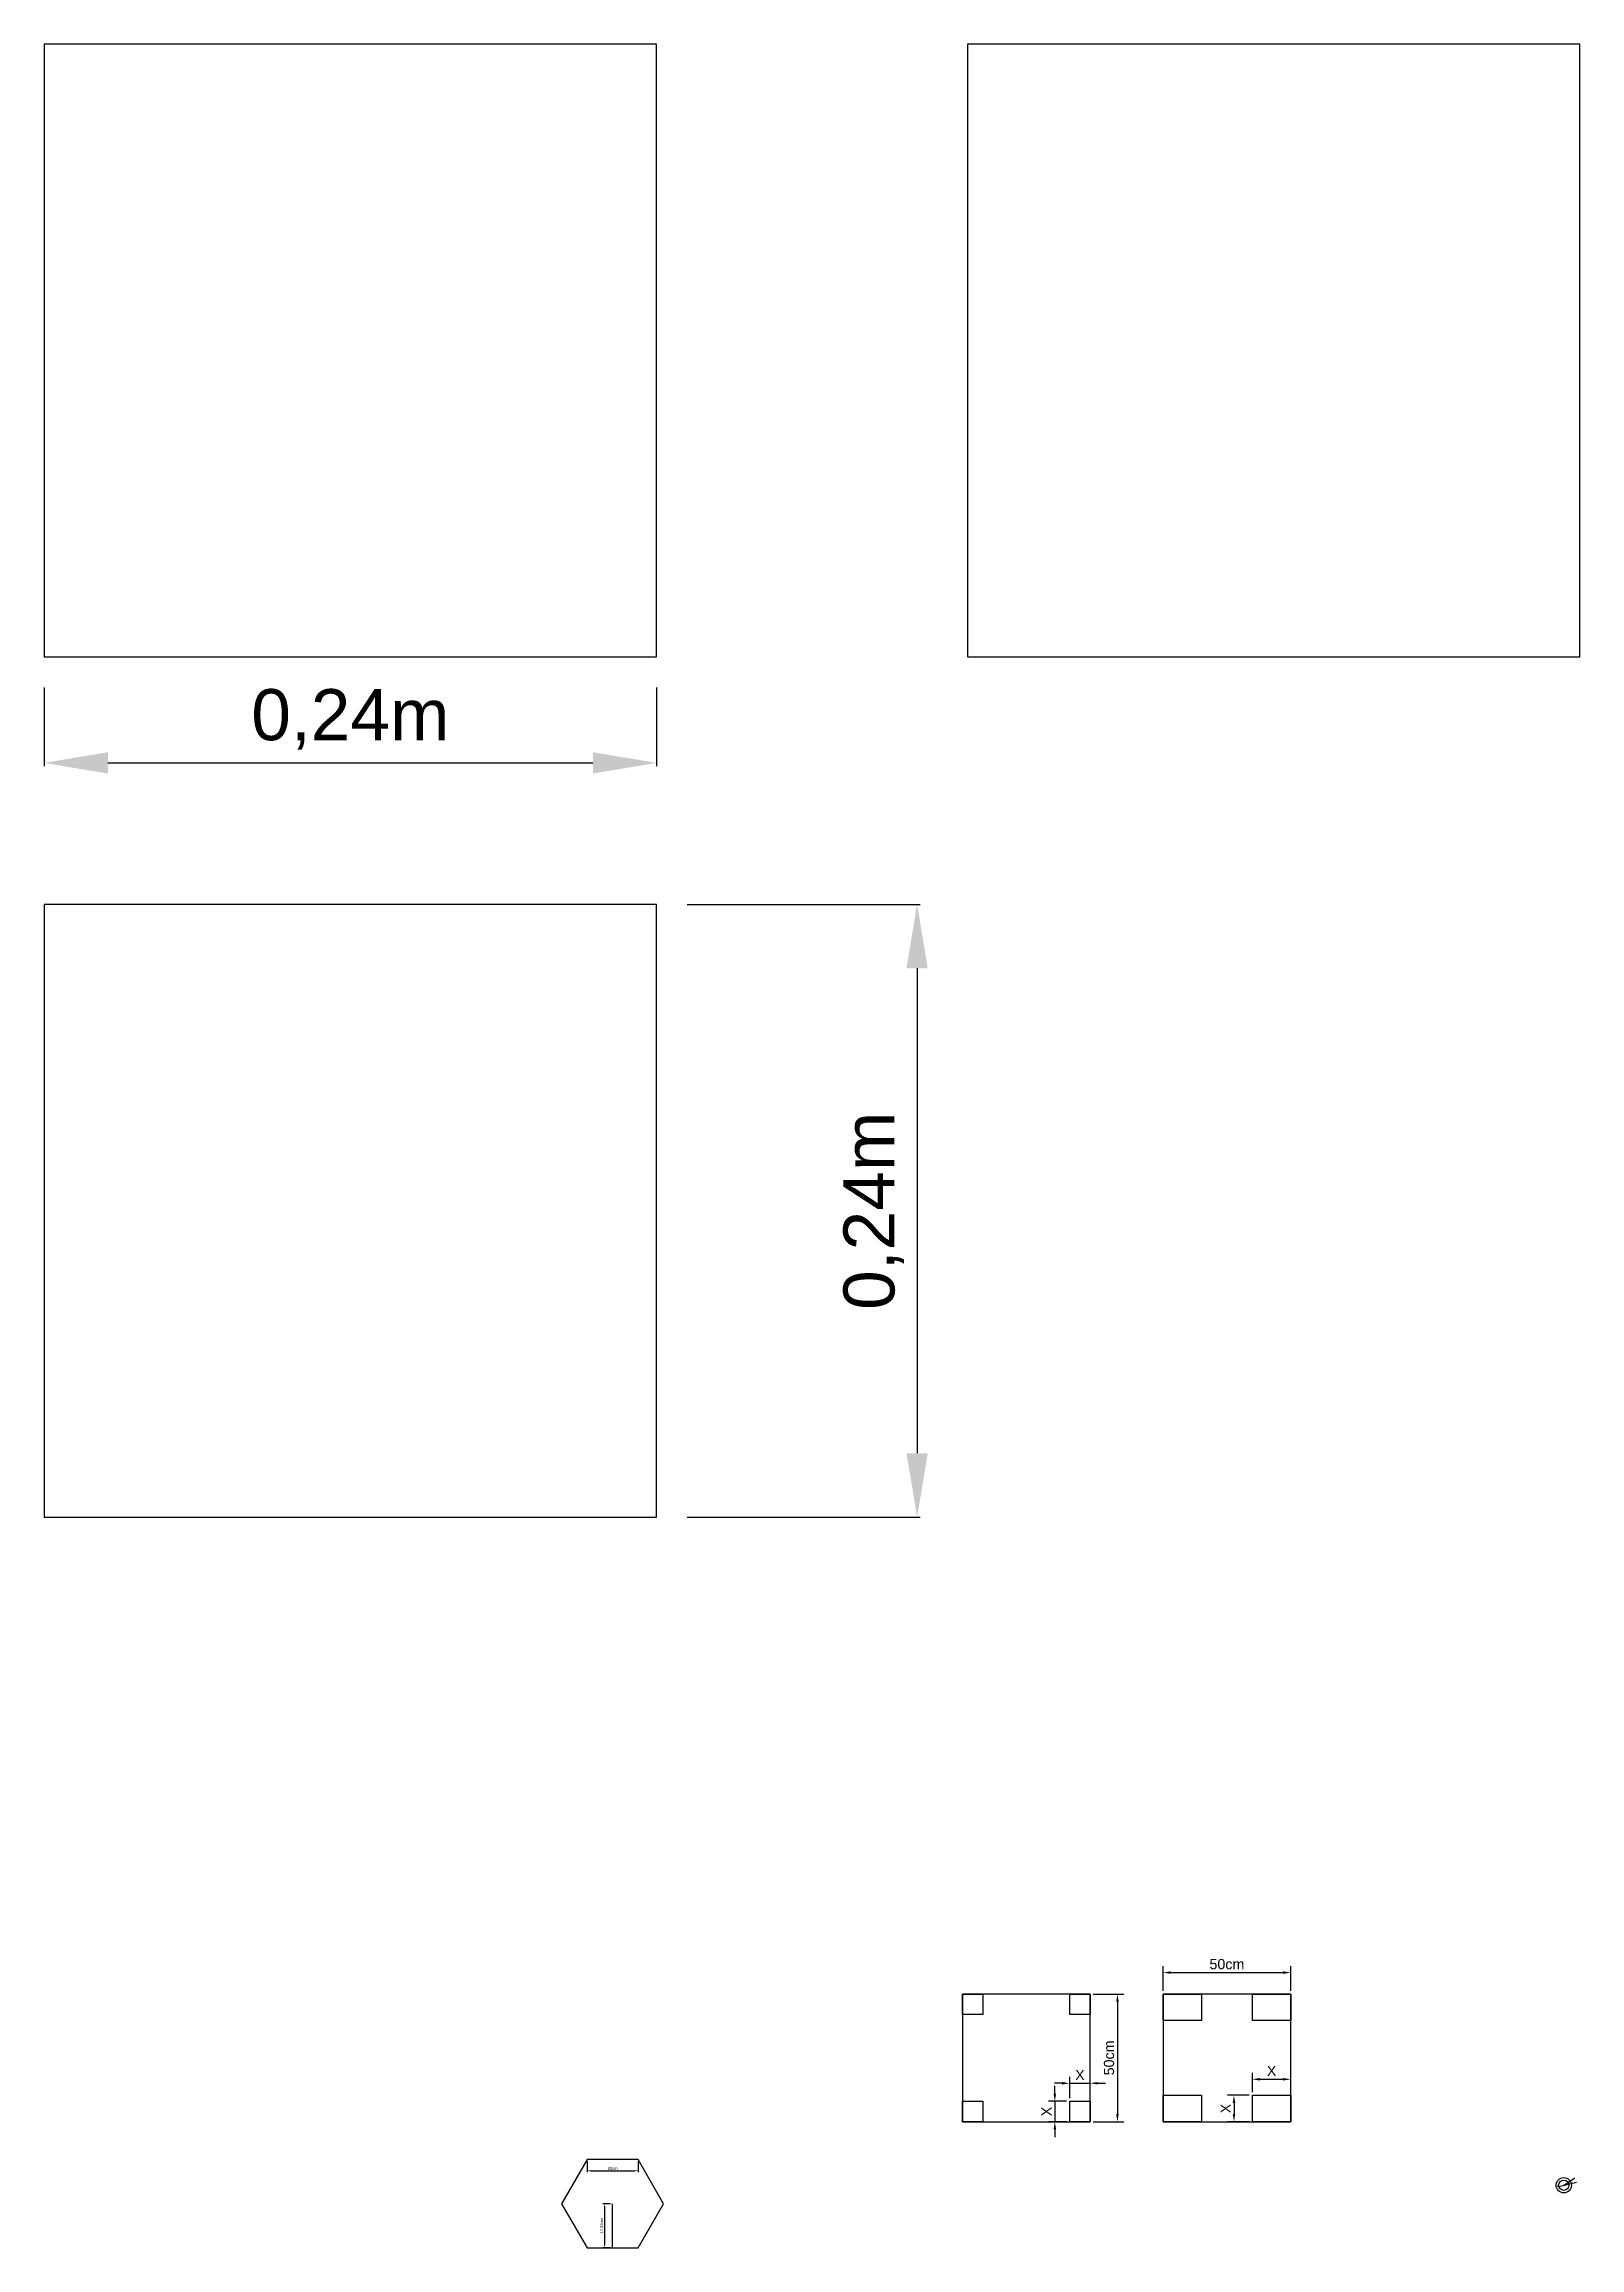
# Model space of a CAD drawing. Header units: millimetres. Extents: x 2520 to 3121, y 1813 to 2676.
import ezdxf

# ---------------------------------------------------------------- set-up
doc = ezdxf.new("R2010")
doc.units = ezdxf.units.MM
doc.layers.add('cotas', color=252, linetype='Continuous')
doc.styles.get("Standard").update_dxf_attribs({"font": 'arial.ttf'})
doc.dimstyles.new('Annotative', dxfattribs={"dimscale": 0, "dimtxt": 2, "dimasz": 1.5, "dimexe": 1.25, "dimexo": 0.625, "dimtad": 1, "dimtxsty": 'Standard', "dimcen": 2.5, "dimadec": 0, "dimazin": 0, "dimtfac": 1, "dimtmove": 0, "dimatfit": 3, "dimfxl": 1, "dimarcsym": 0})
doc.dimstyles.new('ISO-25', dxfattribs={"dimtxt": 20, "dimasz": 25, "dimexe": 1.25, "dimexo": 12, "dimgap": 5, "dimtad": 1, "dimtxsty": 'Standard', "dimcen": 2.5, "dimadec": 0, "dimazin": 0, "dimtfac": 1, "dimtmove": 0, "dimatfit": 3, "dimfxl": 1, "dimarcsym": 0})
doc.dimstyles.new('redya_mm', dxfattribs={"dimtxt": 2.25, "dimasz": 2.5, "dimexe": 1.25, "dimexo": 1.625, "dimtad": 1, "dimtxsty": 'Standard', "dimcen": 2.5, "dimadec": 0, "dimazin": 0, "dimtfac": 1, "dimtmove": 0, "dimatfit": 3, "dimfxl": 1, "dimarcsym": 0})

# ---------------------------------------------------------------- blocks, each defined once
blk = doc.blocks.new('*D194')
at = {"layer": 'cotas', "color": 0, "lineweight": -2, "transparency": 16777216}
for p, q in [((3114.98, 1837.37), (3117.51, 1838.98)), ((3119.3, 1840.13), (3117.72, 1839.12))]:
    blk.add_line(p, q, dxfattribs=at)
at = {"layer": 'cotas', "color": 0, "transparency": 16777216}
blk.add_solid([(3117.7, 1839.15), (3117.74, 1839.08), (3117.51, 1838.98)], dxfattribs=at)
at = {"layer": 'Defpoints', "color": 0, "transparency": 16777216}
for p in [(3117.51, 1838.98), (3114.98, 1837.37)]:
    blk.add_point(p, dxfattribs=at)
at = {"layer": 'cotas', "color": 0, "transparency": 16777216, "insert": (3118.89, 1840.08), "char_height": 0.225, "attachment_point": 5, "rotation": 32.64944}
blk.add_mtext('R3m', dxfattribs=at)
blk = doc.blocks.new('*D195')
at = {"layer": 'cotas', "color": 0, "lineweight": -2, "transparency": 16777216}
for p, q in [((3112.78, 1836.89), (3112.54, 1836.84)), ((3113.03, 1836.94), (3116.94, 1837.79)), ((3120.03, 1838.46), (3117.18, 1837.84))]:
    blk.add_line(p, q, dxfattribs=at)
at = {"layer": 'cotas', "color": 0, "transparency": 16777216}
for points in [[(3112.78, 1836.93), (3112.79, 1836.85), (3113.03, 1836.94)], [(3117.17, 1837.88), (3117.19, 1837.8), (3116.94, 1837.79)]]:
    blk.add_solid(points, dxfattribs=at)
at = {"layer": 'Defpoints', "color": 0, "transparency": 16777216}
for p in [(3113.03, 1836.94), (3116.94, 1837.79)]:
    blk.add_point(p, dxfattribs=at)
at = {"layer": 'cotas', "color": 0, "transparency": 16777216, "insert": (3119.62, 1838.56), "char_height": 0.225, "width": 0.5253, "attachment_point": 5, "rotation": 12.2344}
blk.add_mtext('∅4m', dxfattribs=at)
blk = doc.blocks.new('*D203')
at = {"layer": 'cotas', "color": 0, "lineweight": -2, "transparency": 16777216}
for p, q in [((2741.5, 1830.14), (2738.52, 1830.14)), ((2739.15, 1828.89), (2739.15, 1814.07)), ((2741.5, 1812.82), (2738.52, 1812.82))]:
    blk.add_line(p, q, dxfattribs=at)
at = {"layer": 'cotas', "color": 0, "transparency": 16777216}
for points in [[(2738.94, 1828.89), (2739.36, 1828.89), (2739.15, 1830.14)], [(2738.94, 1814.07), (2739.36, 1814.07), (2739.15, 1812.82)]]:
    blk.add_solid(points, dxfattribs=at)
at = {"layer": 'Defpoints', "color": 0, "transparency": 16777216}
for p in [(2742.31, 1830.14), (2739.15, 1812.82), (2742.31, 1812.82)]:
    blk.add_point(p, dxfattribs=at)
at = {"layer": 'cotas', "color": 0, "transparency": 16777216, "insert": (2738.16, 1821.48), "char_height": 1.125, "attachment_point": 5, "rotation": 90}
blk.add_mtext('17,32cm', dxfattribs=at)
blk = doc.blocks.new('*D204')
at = {"layer": 'cotas', "color": 0, "lineweight": -2, "transparency": 16777216}
for p, q in [((2732.31, 1846.65), (2732.31, 1842.45)), ((2733.56, 1843.07), (2751.06, 1843.07)), ((2752.31, 1846.65), (2752.31, 1842.45))]:
    blk.add_line(p, q, dxfattribs=at)
at = {"layer": 'cotas', "color": 0, "transparency": 16777216}
for points in [[(2733.56, 1843.28), (2733.56, 1842.86), (2732.31, 1843.07)], [(2751.06, 1843.28), (2751.06, 1842.86), (2752.31, 1843.07)]]:
    blk.add_solid(points, dxfattribs=at)
at = {"layer": 'Defpoints', "color": 0, "transparency": 16777216}
for p in [(2732.31, 1847.46), (2752.31, 1847.46), (2752.31, 1843.07)]:
    blk.add_point(p, dxfattribs=at)
at = {"layer": 'cotas', "color": 0, "transparency": 16777216, "insert": (2742.31, 1843.96), "char_height": 1.125, "attachment_point": 5}
blk.add_mtext('20cm', dxfattribs=at)
blk = doc.blocks.new('*D209')
at = {"layer": 'cotas', "color": 0, "lineweight": -2, "transparency": 16777216}
for p, q in [((2519.58, 2424.12), (2519.58, 2393.3)), ((2759.58, 2424.12), (2759.58, 2393.3)), ((2544.58, 2394.55), (2734.58, 2394.55))]:
    blk.add_line(p, q, dxfattribs=at)
at = {"layer": 'cotas', "color": 0, "transparency": 16777216}
for points in [[(2544.58, 2398.71), (2544.58, 2390.38), (2519.58, 2394.55)], [(2734.58, 2398.71), (2734.58, 2390.38), (2759.58, 2394.55)]]:
    blk.add_solid(points, dxfattribs=at)
at = {"layer": 'Defpoints', "color": 0, "transparency": 16777216}
for p in [(2519.58, 2436.12), (2759.58, 2436.12), (2759.58, 2394.55)]:
    blk.add_point(p, dxfattribs=at)
at = {"layer": 'cotas', "color": 0, "transparency": 16777216, "insert": (2639.58, 2411.57), "char_height": 20, "attachment_point": 5}
blk.add_mtext('0,24m', dxfattribs=at)
blk = doc.blocks.new('*D208')
at = {"layer": 'cotas', "color": 0, "lineweight": -2, "transparency": 16777216}
for p, q in [((2771.58, 2339.09), (2862.89, 2339.09)), ((2861.64, 2314.09), (2861.64, 2124.09)), ((2771.58, 2099.09), (2862.89, 2099.09))]:
    blk.add_line(p, q, dxfattribs=at)
at = {"layer": 'cotas', "color": 0, "transparency": 16777216}
for points in [[(2857.48, 2314.09), (2865.81, 2314.09), (2861.64, 2339.09)], [(2857.48, 2124.09), (2865.81, 2124.09), (2861.64, 2099.09)]]:
    blk.add_solid(points, dxfattribs=at)
at = {"layer": 'Defpoints', "color": 0, "transparency": 16777216}
for p in [(2759.58, 2339.09), (2759.58, 2099.09), (2861.64, 2099.09)]:
    blk.add_point(p, dxfattribs=at)
at = {"layer": 'cotas', "color": 0, "transparency": 16777216, "insert": (2844.62, 2219.09), "char_height": 20, "attachment_point": 5, "rotation": 90}
blk.add_mtext('0,24m', dxfattribs=at)
blk = doc.blocks.new('*D227')
at = {"layer": 'cotas', "color": 0, "lineweight": -2, "transparency": 16777216}
for p, q in [((2930.67, 1912.25), (2942.62, 1912.25)), ((2940.12, 1909.25), (2940.12, 1865.25)), ((2930.67, 1862.25), (2942.62, 1862.25))]:
    blk.add_line(p, q, dxfattribs=at)
at = {"layer": 'cotas', "color": 0, "transparency": 16777216}
for points in [[(2939.62, 1909.25), (2940.62, 1909.25), (2940.12, 1912.25)], [(2939.62, 1865.25), (2940.62, 1865.25), (2940.12, 1862.25)]]:
    blk.add_solid(points, dxfattribs=at)
at = {"layer": 'Defpoints', "color": 0, "transparency": 16777216}
for p in [(2929.42, 1912.25), (2929.42, 1862.25), (2940.12, 1862.25)]:
    blk.add_point(p, dxfattribs=at)
at = {"layer": 'cotas', "color": 0, "transparency": 16777216, "insert": (2936.83, 1887.25), "char_height": 4, "attachment_point": 5, "rotation": 90}
blk.add_mtext('50cm', dxfattribs=at)
blk = doc.blocks.new('*D228')
at = {"layer": 'cotas', "color": 0, "lineweight": -2, "transparency": 16777216}
for p, q in [((2958.01, 1913.5), (2958.01, 1923.18)), ((2961.01, 1920.68), (3005.01, 1920.68)), ((3008.01, 1913.5), (3008.01, 1923.18))]:
    blk.add_line(p, q, dxfattribs=at)
at = {"layer": 'cotas', "color": 0, "transparency": 16777216}
for points in [[(2961.01, 1921.18), (2961.01, 1920.18), (2958.01, 1920.68)], [(3005.01, 1921.18), (3005.01, 1920.18), (3008.01, 1920.68)]]:
    blk.add_solid(points, dxfattribs=at)
at = {"layer": 'Defpoints', "color": 0, "transparency": 16777216}
for p in [(3008.01, 1920.68), (2958.01, 1912.25), (3008.01, 1912.25)]:
    blk.add_point(p, dxfattribs=at)
at = {"layer": 'cotas', "color": 0, "transparency": 16777216, "insert": (2983.01, 1923.97), "char_height": 4, "attachment_point": 5}
blk.add_mtext('50cm', dxfattribs=at)
blk = doc.blocks.new('*D229')
at = {"layer": 'cotas', "color": 0, "lineweight": -2, "transparency": 16777216}
for p, q in [((2918.42, 1877.32), (2915.42, 1877.32)), ((2921.42, 1871.5), (2921.42, 1879.82)), ((2921.42, 1877.32), (2929.42, 1877.32)), ((2929.42, 1871.5), (2929.42, 1879.82)), ((2932.42, 1877.32), (2935.42, 1877.32))]:
    blk.add_line(p, q, dxfattribs=at)
at = {"layer": 'cotas', "color": 0, "transparency": 16777216}
for points in [[(2918.42, 1877.82), (2918.42, 1876.82), (2921.42, 1877.32)], [(2932.42, 1877.82), (2932.42, 1876.82), (2929.42, 1877.32)]]:
    blk.add_solid(points, dxfattribs=at)
at = {"layer": 'Defpoints', "color": 0, "transparency": 16777216}
for p in [(2929.42, 1877.32), (2921.42, 1870.25), (2929.42, 1870.25)]:
    blk.add_point(p, dxfattribs=at)
at = {"layer": 'cotas', "color": 0, "transparency": 16777216, "insert": (2925.42, 1880.57), "char_height": 4, "attachment_point": 5}
blk.add_mtext('X', dxfattribs=at)
blk = doc.blocks.new('*D230')
at = {"layer": 'cotas', "color": 0, "lineweight": -2, "transparency": 16777216}
for p, q in [((2915.59, 1873.25), (2915.59, 1876.25)), ((2920.17, 1870.25), (2913.09, 1870.25)), ((2915.59, 1870.25), (2915.59, 1862.25)), ((2920.17, 1862.25), (2913.09, 1862.25)), ((2915.59, 1859.25), (2915.59, 1856.25))]:
    blk.add_line(p, q, dxfattribs=at)
at = {"layer": 'cotas', "color": 0, "transparency": 16777216}
for points in [[(2915.09, 1873.25), (2916.09, 1873.25), (2915.59, 1870.25)], [(2915.09, 1859.25), (2916.09, 1859.25), (2915.59, 1862.25)]]:
    blk.add_solid(points, dxfattribs=at)
at = {"layer": 'Defpoints', "color": 0, "transparency": 16777216}
for p in [(2921.42, 1870.25), (2915.59, 1862.25), (2921.42, 1862.25)]:
    blk.add_point(p, dxfattribs=at)
at = {"layer": 'cotas', "color": 0, "transparency": 16777216, "insert": (2912.34, 1866.25), "char_height": 4, "attachment_point": 5, "rotation": 90}
blk.add_mtext('X', dxfattribs=at)
blk = doc.blocks.new('*D231')
at = {"layer": 'cotas', "color": 0, "lineweight": -2, "transparency": 16777216}
for p, q in [((2993.01, 1873.85), (2993.01, 1881.38)), ((2996.01, 1878.88), (3005.01, 1878.88)), ((3008.01, 1873.85), (3008.01, 1881.38))]:
    blk.add_line(p, q, dxfattribs=at)
at = {"layer": 'cotas', "color": 0, "transparency": 16777216}
for points in [[(2996.01, 1879.38), (2996.01, 1878.38), (2993.01, 1878.88)], [(3005.01, 1879.38), (3005.01, 1878.38), (3008.01, 1878.88)]]:
    blk.add_solid(points, dxfattribs=at)
at = {"layer": 'Defpoints', "color": 0, "transparency": 16777216}
for p in [(3008.01, 1878.88), (2993.01, 1872.6), (3008.01, 1872.6)]:
    blk.add_point(p, dxfattribs=at)
at = {"layer": 'cotas', "color": 0, "transparency": 16777216, "insert": (3000.51, 1882.13), "char_height": 4, "attachment_point": 5}
blk.add_mtext('X', dxfattribs=at)
blk = doc.blocks.new('*D232')
at = {"layer": 'cotas', "color": 0, "lineweight": -2, "transparency": 16777216}
for p, q in [((2991.76, 1872.6), (2983.29, 1872.6)), ((2985.79, 1869.6), (2985.79, 1865.25)), ((2991.76, 1862.25), (2983.29, 1862.25))]:
    blk.add_line(p, q, dxfattribs=at)
at = {"layer": 'cotas', "color": 0, "transparency": 16777216}
for points in [[(2985.29, 1869.6), (2986.29, 1869.6), (2985.79, 1872.6)], [(2985.29, 1865.25), (2986.29, 1865.25), (2985.79, 1862.25)]]:
    blk.add_solid(points, dxfattribs=at)
at = {"layer": 'Defpoints', "color": 0, "transparency": 16777216}
for p in [(2993.01, 1872.6), (2985.79, 1862.25), (2993.01, 1862.25)]:
    blk.add_point(p, dxfattribs=at)
at = {"layer": 'cotas', "color": 0, "transparency": 16777216, "insert": (2982.54, 1867.43), "char_height": 4, "attachment_point": 5, "rotation": 90}
blk.add_mtext('X', dxfattribs=at)

msp = doc.modelspace()

# ---------------------------------------------------------------- linework, layer by layer
msp.add_line((2742.308, 1812.818), (2742.308, 1830.139))
for points in [[(2519.578, 2436.124), (2759.578, 2436.124), (2759.578, 2676.124), (2519.578, 2676.124)], [(2881.317, 2436.124), (3121.317, 2436.124), (3121.317, 2676.124), (2881.317, 2676.124)], [(2519.578, 2099.089), (2759.578, 2099.089), (2759.578, 2339.089), (2519.578, 2339.089)], [(2879.42, 1862.253), (2929.42, 1862.253), (2929.42, 1912.253), (2879.42, 1912.253)], [(2879.42, 1912.253), (2887.42, 1912.253), (2887.42, 1904.253), (2879.42, 1904.253)], [(2921.42, 1912.253), (2929.42, 1912.253), (2929.42, 1904.253), (2921.42, 1904.253)], [(2958.007, 1862.253), (3008.007, 1862.253), (3008.007, 1912.253), (2958.007, 1912.253)], [(2958.007, 1912.253), (2973.007, 1912.253), (2973.007, 1901.908), (2958.007, 1901.908)], [(2993.007, 1912.253), (3008.007, 1912.253), (3008.007, 1901.908), (2993.007, 1901.908)], [(2879.42, 1870.253), (2887.42, 1870.253), (2887.42, 1862.253), (2879.42, 1862.253)], [(2921.42, 1870.253), (2929.42, 1870.253), (2929.42, 1862.253), (2921.42, 1862.253)], [(2921.42, 1870.253), (2929.42, 1870.253), (2929.42, 1862.253), (2921.42, 1862.253)], [(2958.007, 1872.597), (2973.007, 1872.597), (2973.007, 1862.253), (2958.007, 1862.253)], [(2993.007, 1872.597), (3008.007, 1872.597), (3008.007, 1862.253), (2993.007, 1862.253)], [(2722.308, 1830.139), (2732.308, 1812.818), (2752.308, 1812.818), (2762.308, 1830.139), (2752.308, 1847.459), (2732.308, 1847.459)]]:
    msp.add_lwpolyline(points, close=True)
for radius in [3, 2]:
    msp.add_circle((3114.983, 1837.366), radius)

# ---------------------------------------------------------------- dimensions: what is measured, and where the dimension line sits
at = {"layer": 'cotas'}
for base, p1, p2, text, dimstyle, picture, middle in [((2759.578, 2394.546), (2519.578, 2436.124), (2759.578, 2436.124), '0,24m', 'ISO-25', '*D209', (2639.578, 2411.566)), ((3008.007, 1920.676), (2958.007, 1912.253), (3008.007, 1912.253), '50cm', 'Annotative', '*D228', (2983.007, 1923.968)), ((3008.007, 1878.881), (2993.007, 1872.597), (3008.007, 1872.597), 'X', 'Annotative', '*D231', (3000.507, 1882.131)), ((2752.308, 1843.072), (2732.308, 1847.459), (2752.308, 1847.459), '20cm', 'redya_mm', '*D204', (2742.308, 1843.959))]:
    dim = msp.add_linear_dim(base=base, p1=p1, p2=p2, text=text, dimstyle=dimstyle, dxfattribs=at)
    dim.commit()
    dim.dimension.update_dxf_attribs({"geometry": picture, "text_midpoint": middle})
for base, p1, p2, text, dimstyle, picture, middle in [((2861.644, 2099.089), (2759.578, 2339.089), (2759.578, 2099.089), '0,24m', 'ISO-25', '*D208', (2844.625, 2219.089)), ((2940.119, 1862.253), (2929.42, 1912.253), (2929.42, 1862.253), '50cm', 'Annotative', '*D227', (2936.826, 1887.253)), ((2915.59, 1862.253), (2921.42, 1870.253), (2921.42, 1862.253), 'X', 'Annotative', '*D230', (2912.34, 1866.253)), ((2739.15, 1812.818), (2742.308, 1830.139), (2742.308, 1812.818), '17,32cm', 'redya_mm', '*D203', (2738.161, 1821.478))]:
    dim = msp.add_linear_dim(base=base, p1=p1, p2=p2, angle=90, text=text, dimstyle=dimstyle, dxfattribs=at)
    dim.commit()
    dim.dimension.update_dxf_attribs({"geometry": picture, "text_midpoint": middle})
dim = msp.add_linear_dim(base=(2929.42, 1877.324), p1=(2921.42, 1870.253), p2=(2929.42, 1870.253), text='X', dimstyle='Annotative', dxfattribs=at)
dim.commit()
dim.dimension.update_dxf_attribs({"geometry": '*D229', "text_midpoint": (2925.42, 1877.324), "dimtype": 160})
dim = msp.add_linear_dim(base=(2985.785, 1862.253), p1=(2993.007, 1872.597), p2=(2993.007, 1862.253), angle=90, text='X', dimstyle='Annotative', dxfattribs=at)
dim.commit()
dim.dimension.update_dxf_attribs({"geometry": '*D232', "text_midpoint": (2985.785, 1867.425), "dimtype": 160})
dim = msp.add_radius_dim(center=(3114.983, 1837.366), mpoint=(3117.509, 1838.985), text='R3m', dimstyle='redya_mm', dxfattribs=at)
dim.commit()
dim.dimension.update_dxf_attribs({"geometry": '*D194', "text_midpoint": (3118.987, 1839.932), "dimtype": 164})
dim = msp.add_diameter_dim_2p(p1=(3113.028, 1836.942), p2=(3116.938, 1837.79), text='<>m', dimstyle='redya_mm', dxfattribs=at)
dim.commit()
dim.dimension.update_dxf_attribs({"geometry": '*D195', "text_midpoint": (3119.656, 1838.38), "dimtype": 163})

doc.saveas('drawing.dxf')
